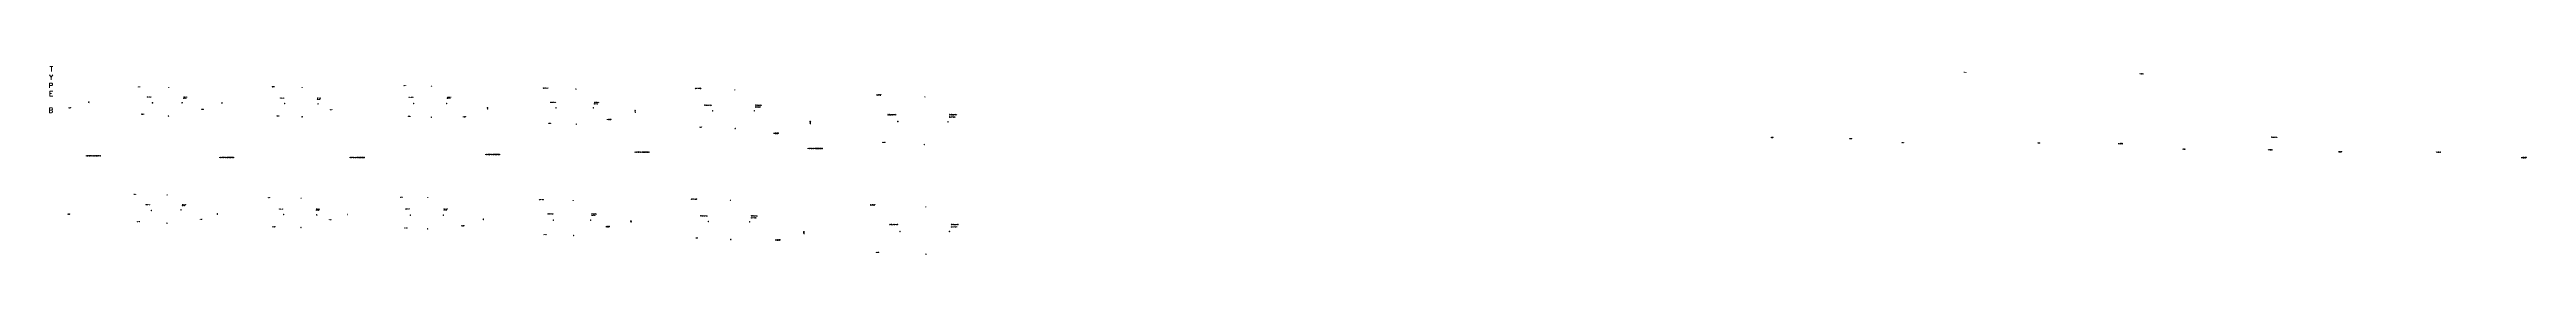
# Model space of a CAD drawing. Extents: x -819 to 29893, y -8942 to 3948.
# Drawn here: x -540 to 17433, y -2284 to -916 of the extents above; entities that cross this region are included whole.
import ezdxf

# ---------------------------------------------------------------- set-up
doc = ezdxf.new("R2010")
doc.units = 0
doc.header["$LTSCALE"] = 10
doc.header["$MEASUREMENT"] = 0
doc.layers.add('ML', color=7, linetype='CONTINUOUS')
doc.styles.add('GHS', font='romans', dxfattribs={"bigfont": 'ghs'})

msp = doc.modelspace()

# ---------------------------------------------------------------- texts
at = {"layer": 'ML', "style": 'GHS'}
for s, p in [('A', (323, -1070)), ('A', (1290, -1070)), ('A', (2230, -1061)), ('A', (3278, -1082)), ('B', (205, -1182)), ('D', (420, -1182)), ('B', (1164, -1188)), ('D', (1405, -1191)), ('B', (2100, -1188)), ('D', (2340, -1188)), ('B', (3133, -1219)), ('D', (3404, -1220)), ('B', (4270, -1240)), ('A', (4430, -1087)), ('D', (4571, -1240)), ('A', (5810, -1138)), ('C', (321, -1279)), ('C', (1291, -1285)), ('C', (2228, -1286)), ('C', (3281, -1337)), ('C', (4433, -1370)), ('B', (5613, -1319)), ('D', (5977, -1320)), ('C', (5806, -1487)), ('B', (197, -1967)), ('A', (312, -1852)), ('D', (412, -1962)), ('A', (1283, -1876)), ('A', (2202, -1872)), ('A', (3258, -1893)), ('A', (4398, -1892)), ('A', (5816, -1939)), ('C', (310, -2058)), ('B', (1157, -1995)), ('C', (1282, -2091)), ('D', (1397, -1998)), ('B', (2075, -2001)), ('C', (2201, -2099)), ('D', (2315, -2001)), ('B', (3113, -2036)), ('C', (3261, -2148)), ('D', (3384, -2037)), ('B', (4238, -2047)), ('D', (4538, -2048)), ('B', (5629, -2118)), ('D', (5988, -2118)), ('C', (4401, -2177)), ('C', (5818, -2284))]:
    msp.add_text(s, height=5, dxfattribs=at).set_placement(p)
at = {"layer": 'ML', "color": 2, "style": 'GHS'}
for s, p in [('2-Cushion V/v', (1132, -1147)), ('2-Check V/v', (1402, -1147)), ('& Air Vent', (1402, -1156)), ('M24x1.5P', (126, -1264)), ('M30x3.5P', (1108, -1277)), ('M30x3.5P', (2061, -1280)), ('M33x3.5P', (3079, -1330)), ('M36x4P', (4177, -1359)), ('M45x4.5P', (5504, -1470)), ('2-Cushion V/v', (1125, -1955)), ('2-Check V/v', (1394, -1955)), ('& Air Vent', (1394, -1963)), ('M24x1.5P', (96, -2046)), ('M30x3.5P', (1078, -2084)), ('M30x3.5P', (2036, -2093)), ('M33x3.5P', (3047, -2141)), ('M36x4P', (4148, -2165)), ('M45x4.5P', (5458, -2270))]:
    msp.add_text(s, height=3, dxfattribs=at).set_placement(p)
at = {"layer": 'ML', "color": 4, "style": 'GHS'}
for s, p in [('NKC-70/140H1SD140CB100AB', (-276, -1568)), ('NKC-70/140H1SD150CB100AB', (692, -1580)), ('NKC-70/140H1SD160CB100AB', (1639, -1581)), ('NKC-70/140H1SD180CB100AB', (2622, -1559)), ('NKC-70/140H1SD200CB100AB', (3706, -1541)), ('NKC-70/140H1SD250CB100AB', (4962, -1515))]:
    msp.add_text(s, height=5, dxfattribs=at).set_placement(p)
at = {"layer": 'ML', "color": 7, "insert": (-514, -1252), "char_height": 36, "width": 1336.24, "attachment_point": 9, "style": 'GHS'}
msp.add_mtext('\\pi-108,l108,t108;T\\P\\pi0,l0,tz;Y\\P\\pi-108,l108,t108;P\\PE\\P\\PB', dxfattribs=at)
at = {"layer": 'ML', "color": 2, "style": 'GHS'}
for s, insert, char_height, attachment_point in [('2-PT 1"', (102, -1066), 3, 7), ('2-PT 1"', (1075, -1065), 3, 7), ('2-PT 1"', (2031, -1056), 3, 7), ('2-PT 1 1/4"', (3042, -1077), 3.9, 7), ('2-PT 1 1/2"', (4144, -1079), 5.1, 7), ('4-%%c33 D', (13350, -959), 3, 7), ('4-%%c33 D ', (14627, -971), 3.9, 7), ('M72x2P', (-386, -1218), 3, 9), ('2-Cushion V/v', (168, -1141), 3, 7), ('2-Check V/v', (431, -1141), 3, 7), ('& Air Vent', (431, -1148), 3, 7), ('M76x2P', (578, -1229), 3, 9), ('M80x2P', (1512, -1232), 3, 9), ('2-Cushion V/v', (2067, -1142), 3, 7), ('2-Check V/v', (2346, -1142), 3, 7), ('& Air Vent', (2346, -1148), 3, 7), ('2-CushioN V/v', (3133, -1180), 3.9, 9), ('2-Check V/v', (3411, -1180), 3.9, 7), ('& Air Vent', (3411, -1189), 3.9, 7), ('2-Cushion V/v', (4212, -1202), 5.1, 7), ('2-Check V/v', (4581, -1202), 5.1, 7), ('& Air Vent', (4581, -1213), 5.1, 7), ('2-PT 2"', (5461, -1126), 6, 7), ('M95x2P', (2481, -1284), 3.9, 9), ('M100x2P', (3537, -1303), 5.1, 9), ('M130x2P', (4750, -1405), 6, 9), ('2-Cushion V/v', (5542, -1271), 6, 7), ('2-Check V/v', (5989, -1271), 6, 7), ('& Air Vent', (5989, -1286), 6, 7), ('M56x2P', (11967, -1434), 3, 9), ('2-CushioN V/v', (15623, -1434), 3.9, 9), ('4-%%C26 D', (12538, -1442), 3, 9), ('M60x2P', (12916, -1471), 3, 9), ('M64x2P', (13902, -1474), 3, 9), ('4-%%C33 D', (14502, -1480), 5.1, 9), ('M72x2P', (14958, -1520), 3.9, 9), ('4-%%C33 D', (15589, -1524), 5.1, 9), ('M80x2P', (16094, -1540), 5.1, 9), ('4-%%C36 D', (16809, -1542), 5.1, 9), ('M100x2P', (17433, -1582), 6, 9), ('2-PT 1"', (72, -1848), 3, 7), ('2-Cushion V/v', (158, -1924), 3, 7), ('2-Check V/v', (422, -1924), 3, 7), ('& Air Vent', (422, -1930), 3, 7), ('2-PT 1"', (1045, -1872), 3, 7), ('2-PT 1"', (2006, -1869), 3, 7), ('2-Cushion V/v', (2042, -1955), 3, 7), ('2-Check V/v', (2321, -1955), 3, 7), ('& Air Vent', (2321, -1961), 3, 7), ('2-PT 1 1/4"', (3012, -1888), 3.9, 7), ('2-PT 1 1/2"', (4114, -1885), 5.1, 7), ('2-PT 2"', (5416, -1927), 6, 7), ('M56x2P', (-393, -1992), 3, 9), ('M60x2P', (567, -2029), 3, 9), ('M64x2P', (1503, -2032), 3, 9), ('M72x2P', (2468, -2077), 3.9, 9), ('2-CushioN V/v', (3115, -1992), 3.9, 9), ('2-Check V/v', (3393, -1992), 3.9, 7), ('& Air Vent', (3393, -2001), 3.9, 7), ('M80x2P', (3524, -2084), 5.1, 9), ('2-Cushion V/v', (4182, -2007), 5.1, 7), ('2-Check V/v', (4551, -2007), 5.1, 7), ('& Air Vent', (4551, -2019), 5.1, 7), ('2-Cushion V/v', (5555, -2071), 6, 7), ('2-Check V/v', (6002, -2071), 6, 7), ('& Air Vent', (6002, -2086), 6, 7), ('M100x2P', (4763, -2182), 6, 9)]:
    msp.add_mtext(s, dxfattribs=dict(at, insert=insert, char_height=char_height, attachment_point=attachment_point))
at = {"layer": 'ML', "color": 2, "attachment_point": 5, "rotation": 90, "style": 'GHS'}
for s, insert, char_height in [('\\A1;%%c80', (-255, -1177), 3), ('\\A1;%%c85', (711, -1182), 3), ('\\A1;%%c100', (2638, -1220), 3.9), ('\\A1;%%c112', (3710, -1242), 5.1), ('\\A1;%%c140', (4980, -1324), 6), ('\\A1;%%c65', (678, -1989), 3), ('\\A1;%%c70', (1620, -1993), 3), ('\\A1;%%C80', (2608, -2028), 3.9), ('\\A1;%%c90', (3679, -2044), 5.1), ('\\A1;%%c112', (4934, -2125), 6)]:
    msp.add_mtext(s, dxfattribs=dict(at, insert=insert, char_height=char_height))

doc.saveas('drawing.dxf')
